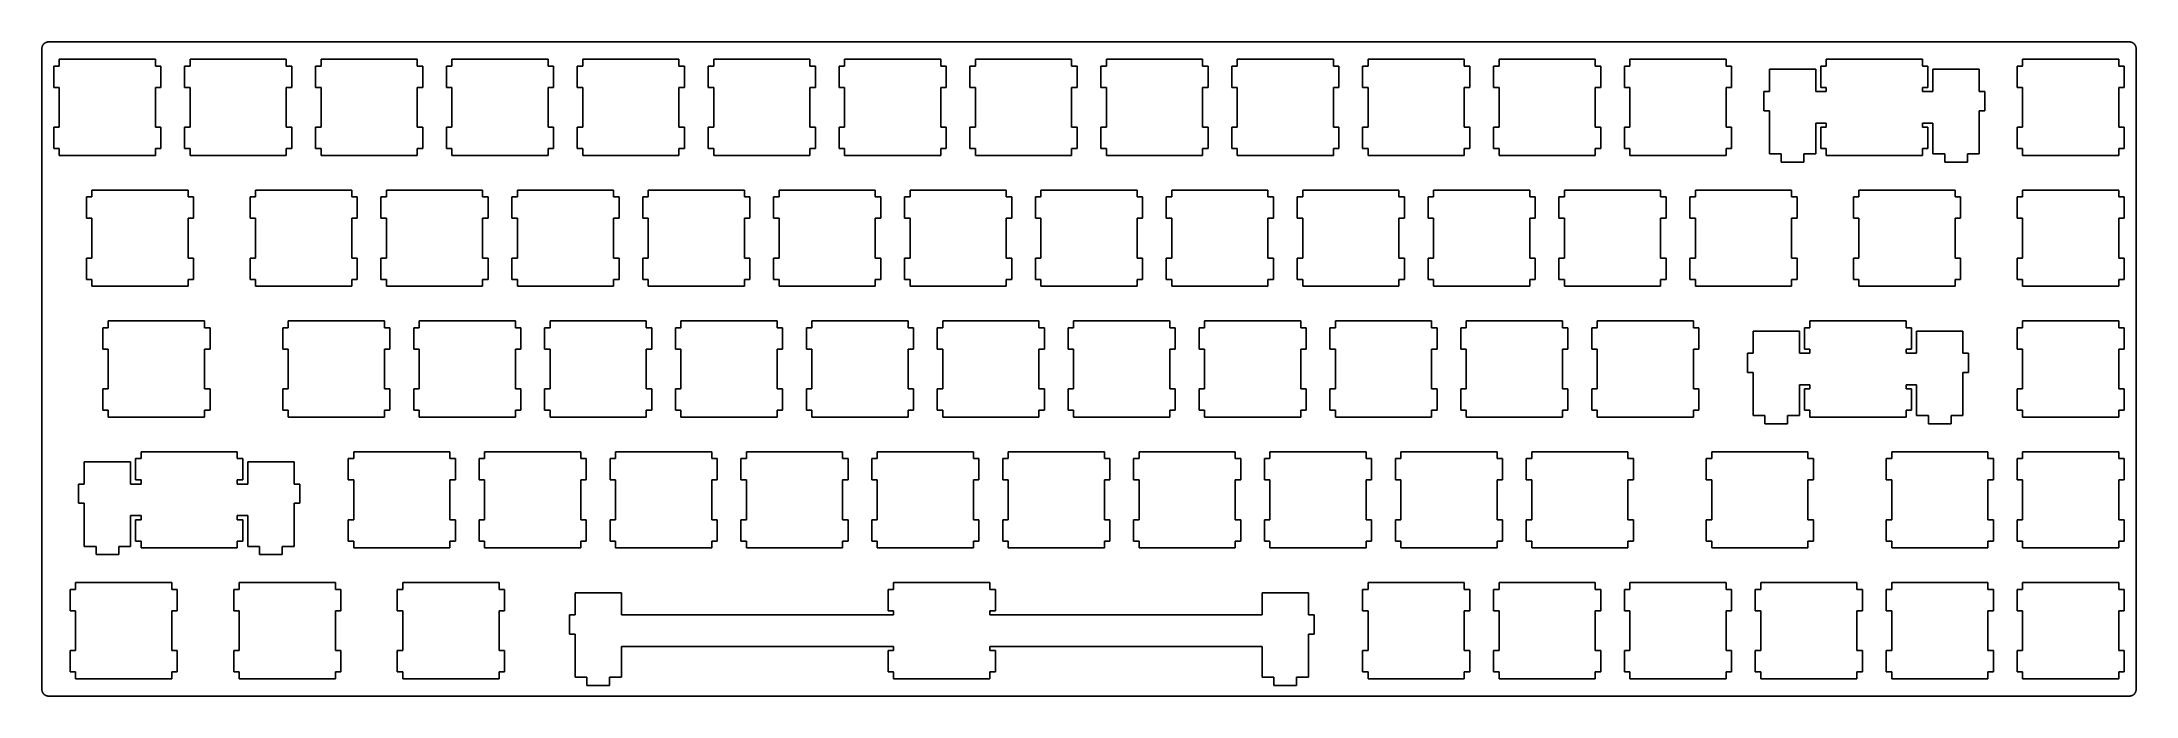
# Model space of a CAD drawing. Extents: x 0 to 305, y 0 to 96.
import ezdxf

# ---------------------------------------------------------------- set-up
doc = ezdxf.new("R2010")
doc.units = 0
doc.layers.get('0').update_dxf_attribs({"linetype": 'CONTINUOUS'})

msp = doc.modelspace()

# ---------------------------------------------------------------- linework, layer by layer
at = {"color": 0}
for p, q in [((0.095085, 94.5074), (0.097841, 94.5857)), ((0.095085, 1.25677), (0.095085, 94.5074)), ((0.097841, 94.5857), (0.107487, 94.6644)), ((0.107487, 94.6644), (0.122645, 94.7416)), ((0.122645, 94.7416), (0.143316, 94.8171)), ((0.143316, 94.8171), (0.170877, 94.8902)), ((0.170877, 94.8902), (0.20395, 94.9607)), ((0.20395, 94.9607), (0.242535, 95.0309)), ((0.242535, 95.0309), (0.285254, 95.0958)), ((0.285254, 95.0958), (0.334863, 95.1576)), ((0.334863, 95.1576), (0.38723, 95.2154)), ((0.38723, 95.2154), (0.445107, 95.268)), ((0.445107, 95.268), (0.507118, 95.3174)), ((0.507118, 95.3174), (0.571885, 95.3604)), ((0.571885, 95.3604), (0.642165, 95.3989)), ((0.642165, 95.3989), (0.712445, 95.432)), ((0.712445, 95.432), (0.785481, 95.4595)), ((0.785481, 95.4595), (0.861275, 95.48)), ((0.861275, 95.48), (0.938445, 95.4952)), ((0.938445, 95.4952), (1.01699, 95.5051)), ((1.01699, 95.5051), (1.09554, 95.5075)), ((1.09554, 95.5075), (303.896, 95.5075)), ((303.896, 95.5075), (303.974, 95.5051)), ((303.974, 95.5051), (304.053, 95.4952)), ((304.053, 95.4952), (304.129, 95.48)), ((304.129, 95.48), (304.206, 95.4595)), ((304.206, 95.4595), (304.279, 95.432)), ((304.279, 95.432), (304.35, 95.3989)), ((304.35, 95.3989), (304.418, 95.3604)), ((304.418, 95.3604), (304.483, 95.3174)), ((304.483, 95.3174), (304.545, 95.268)), ((304.545, 95.268), (304.603, 95.2154)), ((304.603, 95.2154), (304.657, 95.1576)), ((304.657, 95.1576), (304.705, 95.0958)), ((304.705, 95.0958), (304.749, 95.0309)), ((304.749, 95.0309), (304.788, 94.9607)), ((304.788, 94.9607), (304.819, 94.8902)), ((304.819, 94.8902), (304.847, 94.8171)), ((304.847, 94.8171), (304.869, 94.7416)), ((304.869, 94.7416), (304.884, 94.6644)), ((304.884, 94.6644), (304.892, 94.5857)), ((304.892, 94.5857), (304.896, 94.5074)), ((304.896, 94.5074), (304.896, 1.25677)), ((2.62103, 91.9826), (1.82039, 91.9826)), ((1.82039, 91.9826), (1.82039, 88.882)), ((2.62103, 92.9816), (2.62103, 91.9826)), ((16.6205, 92.9816), (2.62103, 92.9816)), ((16.6205, 91.9826), (16.6205, 92.9816)), ((17.4212, 91.9826), (16.6205, 91.9826)), ((17.4212, 88.882), (17.4212, 91.9826)), ((21.671, 91.9826), (20.8704, 91.9826)), ((20.8704, 91.9826), (20.8704, 88.882)), ((21.671, 92.9816), (21.671, 91.9826)), ((35.6704, 92.9816), (21.671, 92.9816)), ((35.6704, 91.9826), (35.6704, 92.9816)), ((36.4712, 91.9826), (35.6704, 91.9826)), ((36.4712, 88.882), (36.4712, 91.9826)), ((40.7211, 91.9826), (39.9203, 91.9826)), ((39.9203, 91.9826), (39.9203, 88.882)), ((40.7211, 92.9816), (40.7211, 91.9826)), ((54.7204, 92.9816), (40.7211, 92.9816)), ((54.7204, 91.9826), (54.7204, 92.9816)), ((55.5212, 91.9826), (54.7204, 91.9826)), ((55.5212, 88.882), (55.5212, 91.9826)), ((59.7711, 91.9826), (58.9703, 91.9826)), ((58.9703, 91.9826), (58.9703, 88.882)), ((59.7711, 92.9816), (59.7711, 91.9826)), ((73.7704, 92.9816), (59.7711, 92.9816)), ((73.7704, 91.9826), (73.7704, 92.9816)), ((74.5712, 91.9826), (73.7704, 91.9826)), ((74.5712, 88.882), (74.5712, 91.9826)), ((78.8211, 91.9826), (78.0203, 91.9826)), ((78.0203, 91.9826), (78.0203, 88.882)), ((78.8211, 92.9816), (78.8211, 91.9826)), ((92.8204, 92.9816), (78.8211, 92.9816)), ((92.8204, 91.9826), (92.8204, 92.9816)), ((93.6198, 91.9826), (92.8204, 91.9826)), ((93.6198, 88.882), (93.6198, 91.9826)), ((97.8697, 91.9826), (97.0703, 91.9826)), ((97.0703, 91.9826), (97.0703, 88.882)), ((97.8697, 92.9816), (97.8697, 91.9826)), ((111.869, 92.9816), (97.8697, 92.9816)), ((111.869, 91.9826), (111.869, 92.9816)), ((112.67, 91.9826), (111.869, 91.9826)), ((112.67, 88.882), (112.67, 91.9826)), ((116.92, 91.9826), (116.119, 91.9826)), ((116.119, 91.9826), (116.119, 88.882)), ((116.92, 92.9816), (116.92, 91.9826)), ((130.92, 92.9816), (116.92, 92.9816)), ((130.92, 91.9826), (130.92, 92.9816)), ((131.721, 91.9826), (130.92, 91.9826)), ((131.721, 88.882), (131.721, 91.9826)), ((135.971, 91.9826), (135.17, 91.9826)), ((135.17, 91.9826), (135.17, 88.882)), ((135.971, 92.9816), (135.971, 91.9826)), ((149.97, 92.9816), (135.971, 92.9816)), ((149.97, 91.9826), (149.97, 92.9816)), ((150.771, 91.9826), (149.97, 91.9826)), ((150.771, 88.882), (150.771, 91.9826)), ((155.021, 91.9826), (154.22, 91.9826)), ((154.22, 91.9826), (154.22, 88.882)), ((155.021, 92.9816), (155.021, 91.9826)), ((169.02, 92.9816), (155.021, 92.9816)), ((169.02, 91.9826), (169.02, 92.9816)), ((169.821, 91.9826), (169.02, 91.9826)), ((169.821, 88.882), (169.821, 91.9826)), ((174.071, 91.9826), (173.27, 91.9826)), ((173.27, 91.9826), (173.27, 88.882)), ((174.071, 92.9816), (174.071, 91.9826)), ((188.07, 92.9816), (174.071, 92.9816)), ((188.07, 91.9826), (188.07, 92.9816)), ((188.871, 91.9826), (188.07, 91.9826)), ((188.871, 88.882), (188.871, 91.9826)), ((193.121, 91.9826), (192.32, 91.9826)), ((192.32, 91.9826), (192.32, 88.882)), ((193.121, 92.9816), (193.121, 91.9826)), ((207.12, 92.9816), (193.121, 92.9816)), ((207.12, 91.9826), (207.12, 92.9816)), ((207.921, 91.9826), (207.12, 91.9826)), ((207.921, 88.882), (207.921, 91.9826)), ((212.171, 91.9826), (211.37, 91.9826)), ((211.37, 91.9826), (211.37, 88.882)), ((212.171, 92.9816), (212.171, 91.9826)), ((226.17, 92.9816), (212.171, 92.9816)), ((226.17, 91.9826), (226.17, 92.9816)), ((226.971, 91.9826), (226.17, 91.9826)), ((226.971, 88.882), (226.971, 91.9826)), ((231.221, 91.9826), (230.42, 91.9826)), ((230.42, 91.9826), (230.42, 88.882)), ((231.221, 92.9816), (231.221, 91.9826)), ((245.22, 92.9816), (231.221, 92.9816)), ((245.22, 91.9826), (245.22, 92.9816)), ((246.021, 91.9826), (245.22, 91.9826)), ((246.021, 88.882), (246.021, 91.9826)), ((258.27, 91.5127), (251.521, 91.5127)), ((251.521, 91.5127), (251.521, 88.2826)), ((258.27, 88.2826), (258.27, 91.5127)), ((259.796, 91.9826), (258.995, 91.9826)), ((258.995, 91.9826), (258.995, 88.882)), ((259.796, 92.9816), (259.796, 91.9826)), ((273.795, 92.9816), (259.796, 92.9816)), ((273.795, 91.9826), (273.795, 92.9816)), ((274.596, 91.9826), (273.795, 91.9826)), ((274.596, 88.882), (274.596, 91.9826)), ((282.071, 91.5127), (275.321, 91.5127)), ((275.321, 91.5127), (275.321, 88.2826)), ((282.071, 88.2826), (282.071, 91.5127)), ((288.371, 91.9826), (287.57, 91.9826)), ((287.57, 91.9826), (287.57, 88.882)), ((288.371, 92.9816), (288.371, 91.9826)), ((302.37, 92.9816), (288.371, 92.9816)), ((302.37, 91.9826), (302.37, 92.9816)), ((303.171, 91.9826), (302.37, 91.9826)), ((303.171, 88.882), (303.171, 91.9826)), ((1.82039, 88.882), (2.62103, 88.882)), ((2.62103, 88.882), (2.62103, 83.082)), ((16.6205, 83.082), (16.6205, 88.882)), ((16.6205, 88.882), (17.4212, 88.882)), ((20.8704, 88.882), (21.671, 88.882)), ((21.671, 88.882), (21.671, 83.082)), ((35.6704, 83.082), (35.6704, 88.882)), ((35.6704, 88.882), (36.4712, 88.882)), ((39.9203, 88.882), (40.7211, 88.882)), ((40.7211, 88.882), (40.7211, 83.082)), ((54.7204, 83.082), (54.7204, 88.882)), ((54.7204, 88.882), (55.5212, 88.882)), ((58.9703, 88.882), (59.7711, 88.882)), ((59.7711, 88.882), (59.7711, 83.082)), ((73.7704, 83.082), (73.7704, 88.882)), ((73.7704, 88.882), (74.5712, 88.882)), ((78.0203, 88.882), (78.8211, 88.882)), ((78.8211, 88.882), (78.8211, 83.082)), ((92.8204, 83.082), (92.8204, 88.882)), ((92.8204, 88.882), (93.6198, 88.882)), ((97.0703, 88.882), (97.8697, 88.882)), ((97.8697, 88.882), (97.8697, 83.082)), ((111.869, 83.082), (111.869, 88.882)), ((111.869, 88.882), (112.67, 88.882)), ((116.119, 88.882), (116.92, 88.882)), ((116.92, 88.882), (116.92, 83.082)), ((130.92, 83.082), (130.92, 88.882)), ((130.92, 88.882), (131.721, 88.882)), ((135.17, 88.882), (135.971, 88.882)), ((135.971, 88.882), (135.971, 83.082)), ((149.97, 83.082), (149.97, 88.882)), ((149.97, 88.882), (150.771, 88.882)), ((154.22, 88.882), (155.021, 88.882)), ((155.021, 88.882), (155.021, 83.082)), ((169.02, 83.082), (169.02, 88.882)), ((169.02, 88.882), (169.821, 88.882)), ((173.27, 88.882), (174.071, 88.882)), ((174.071, 88.882), (174.071, 83.082)), ((188.07, 83.082), (188.07, 88.882)), ((188.07, 88.882), (188.871, 88.882)), ((192.32, 88.882), (193.121, 88.882)), ((193.121, 88.882), (193.121, 83.082)), ((207.12, 83.082), (207.12, 88.882)), ((207.12, 88.882), (207.921, 88.882)), ((211.37, 88.882), (212.171, 88.882)), ((212.171, 88.882), (212.171, 83.082)), ((226.17, 83.082), (226.17, 88.882)), ((226.17, 88.882), (226.971, 88.882)), ((230.42, 88.882), (231.221, 88.882)), ((231.221, 88.882), (231.221, 83.082)), ((245.22, 83.082), (245.22, 88.882)), ((245.22, 88.882), (246.021, 88.882)), ((258.995, 88.882), (259.796, 88.882)), ((259.796, 88.882), (259.796, 88.2826)), ((273.795, 88.2826), (273.795, 88.882)), ((273.795, 88.882), (274.596, 88.882)), ((287.57, 88.882), (288.371, 88.882)), ((288.371, 88.882), (288.371, 83.082)), ((302.37, 83.082), (302.37, 88.882)), ((302.37, 88.882), (303.171, 88.882)), ((251.521, 88.2826), (250.696, 88.2826)), ((250.696, 88.2826), (250.696, 85.4826)), ((250.696, 85.4826), (251.521, 85.4826)), ((251.521, 85.4826), (251.521, 79.2124)), ((259.796, 88.2826), (258.27, 88.2826)), ((275.321, 88.2826), (273.795, 88.2826)), ((282.896, 88.2826), (282.071, 88.2826)), ((282.071, 79.2124), (282.071, 85.4826)), ((282.071, 85.4826), (282.896, 85.4826)), ((282.896, 85.4826), (282.896, 88.2826)), ((2.62103, 83.082), (1.82039, 83.082)), ((1.82039, 83.082), (1.82039, 79.9828)), ((17.4212, 83.082), (16.6205, 83.082)), ((17.4212, 79.9828), (17.4212, 83.082)), ((21.671, 83.082), (20.8704, 83.082)), ((20.8704, 83.082), (20.8704, 79.9828)), ((36.4712, 83.082), (35.6704, 83.082)), ((36.4712, 79.9828), (36.4712, 83.082)), ((40.7211, 83.082), (39.9203, 83.082)), ((39.9203, 83.082), (39.9203, 79.9828)), ((55.5212, 83.082), (54.7204, 83.082)), ((55.5212, 79.9828), (55.5212, 83.082)), ((59.7711, 83.082), (58.9703, 83.082)), ((58.9703, 83.082), (58.9703, 79.9828)), ((74.5712, 83.082), (73.7704, 83.082)), ((74.5712, 79.9828), (74.5712, 83.082)), ((78.8211, 83.082), (78.0203, 83.082)), ((78.0203, 83.082), (78.0203, 79.9828)), ((93.6198, 83.082), (92.8204, 83.082)), ((93.6198, 79.9828), (93.6198, 83.082)), ((97.8697, 83.082), (97.0703, 83.082)), ((97.0703, 83.082), (97.0703, 79.9828)), ((112.67, 83.082), (111.869, 83.082)), ((112.67, 79.9828), (112.67, 83.082)), ((116.92, 83.082), (116.119, 83.082)), ((116.119, 83.082), (116.119, 79.9828)), ((131.721, 83.082), (130.92, 83.082)), ((131.721, 79.9828), (131.721, 83.082)), ((135.971, 83.082), (135.17, 83.082)), ((135.17, 83.082), (135.17, 79.9828)), ((150.771, 83.082), (149.97, 83.082)), ((150.771, 79.9828), (150.771, 83.082)), ((155.021, 83.082), (154.22, 83.082)), ((154.22, 83.082), (154.22, 79.9828)), ((169.821, 83.082), (169.02, 83.082)), ((169.821, 79.9828), (169.821, 83.082)), ((174.071, 83.082), (173.27, 83.082)), ((173.27, 83.082), (173.27, 79.9828)), ((188.871, 83.082), (188.07, 83.082)), ((188.871, 79.9828), (188.871, 83.082)), ((193.121, 83.082), (192.32, 83.082)), ((192.32, 83.082), (192.32, 79.9828)), ((207.921, 83.082), (207.12, 83.082)), ((207.921, 79.9828), (207.921, 83.082)), ((212.171, 83.082), (211.37, 83.082)), ((211.37, 83.082), (211.37, 79.9828)), ((226.971, 83.082), (226.17, 83.082)), ((226.971, 79.9828), (226.971, 83.082)), ((231.221, 83.082), (230.42, 83.082)), ((230.42, 83.082), (230.42, 79.9828)), ((246.021, 83.082), (245.22, 83.082)), ((246.021, 79.9828), (246.021, 83.082)), ((258.27, 79.2124), (258.27, 83.6828)), ((258.27, 83.6828), (259.796, 83.6828)), ((259.796, 83.082), (258.995, 83.082)), ((258.995, 83.082), (258.995, 79.9828)), ((259.796, 83.6828), (259.796, 83.082)), ((273.795, 83.082), (273.795, 83.6828)), ((273.795, 83.6828), (275.321, 83.6828)), ((274.596, 83.082), (273.795, 83.082)), ((274.596, 79.9828), (274.596, 83.082)), ((275.321, 83.6828), (275.321, 79.2124)), ((288.371, 83.082), (287.57, 83.082)), ((287.57, 83.082), (287.57, 79.9828)), ((303.171, 83.082), (302.37, 83.082)), ((303.171, 79.9828), (303.171, 83.082)), ((1.82039, 79.9828), (2.62103, 79.9828)), ((2.62103, 79.9828), (2.62103, 78.9824)), ((16.6205, 78.9824), (16.6205, 79.9828)), ((16.6205, 79.9828), (17.4212, 79.9828)), ((20.8704, 79.9828), (21.671, 79.9828)), ((21.671, 79.9828), (21.671, 78.9824)), ((35.6704, 78.9824), (35.6704, 79.9828)), ((35.6704, 79.9828), (36.4712, 79.9828)), ((39.9203, 79.9828), (40.7211, 79.9828)), ((40.7211, 79.9828), (40.7211, 78.9824)), ((54.7204, 78.9824), (54.7204, 79.9828)), ((54.7204, 79.9828), (55.5212, 79.9828)), ((58.9703, 79.9828), (59.7711, 79.9828)), ((59.7711, 79.9828), (59.7711, 78.9824)), ((73.7704, 78.9824), (73.7704, 79.9828)), ((73.7704, 79.9828), (74.5712, 79.9828)), ((78.0203, 79.9828), (78.8211, 79.9828)), ((78.8211, 79.9828), (78.8211, 78.9824)), ((92.8204, 78.9824), (92.8204, 79.9828)), ((92.8204, 79.9828), (93.6198, 79.9828)), ((97.0703, 79.9828), (97.8697, 79.9828)), ((97.8697, 79.9828), (97.8697, 78.9824)), ((111.869, 78.9824), (111.869, 79.9828)), ((111.869, 79.9828), (112.67, 79.9828)), ((116.119, 79.9828), (116.92, 79.9828)), ((116.92, 79.9828), (116.92, 78.9824)), ((130.92, 78.9824), (130.92, 79.9828)), ((130.92, 79.9828), (131.721, 79.9828)), ((135.17, 79.9828), (135.971, 79.9828)), ((135.971, 79.9828), (135.971, 78.9824)), ((149.97, 78.9824), (149.97, 79.9828)), ((149.97, 79.9828), (150.771, 79.9828)), ((154.22, 79.9828), (155.021, 79.9828)), ((155.021, 79.9828), (155.021, 78.9824)), ((169.02, 78.9824), (169.02, 79.9828)), ((169.02, 79.9828), (169.821, 79.9828)), ((173.27, 79.9828), (174.071, 79.9828)), ((174.071, 79.9828), (174.071, 78.9824)), ((188.07, 78.9824), (188.07, 79.9828)), ((188.07, 79.9828), (188.871, 79.9828)), ((192.32, 79.9828), (193.121, 79.9828)), ((193.121, 79.9828), (193.121, 78.9824)), ((207.12, 78.9824), (207.12, 79.9828)), ((207.12, 79.9828), (207.921, 79.9828)), ((211.37, 79.9828), (212.171, 79.9828)), ((212.171, 79.9828), (212.171, 78.9824)), ((226.17, 78.9824), (226.17, 79.9828)), ((226.17, 79.9828), (226.971, 79.9828)), ((230.42, 79.9828), (231.221, 79.9828)), ((231.221, 79.9828), (231.221, 78.9824)), ((245.22, 78.9824), (245.22, 79.9828)), ((245.22, 79.9828), (246.021, 79.9828)), ((258.995, 79.9828), (259.796, 79.9828)), ((259.796, 79.9828), (259.796, 78.9824)), ((273.795, 78.9824), (273.795, 79.9828)), ((273.795, 79.9828), (274.596, 79.9828)), ((287.57, 79.9828), (288.371, 79.9828)), ((288.371, 79.9828), (288.371, 78.9824)), ((302.37, 78.9824), (302.37, 79.9828)), ((302.37, 79.9828), (303.171, 79.9828)), ((2.62103, 78.9824), (16.6205, 78.9824)), ((21.671, 78.9824), (35.6704, 78.9824)), ((40.7211, 78.9824), (54.7204, 78.9824)), ((59.7711, 78.9824), (73.7704, 78.9824)), ((78.8211, 78.9824), (92.8204, 78.9824)), ((97.8697, 78.9824), (111.869, 78.9824)), ((116.92, 78.9824), (130.92, 78.9824)), ((135.971, 78.9824), (149.97, 78.9824)), ((155.021, 78.9824), (169.02, 78.9824)), ((174.071, 78.9824), (188.07, 78.9824)), ((193.121, 78.9824), (207.12, 78.9824)), ((212.171, 78.9824), (226.17, 78.9824)), ((231.221, 78.9824), (245.22, 78.9824)), ((251.521, 79.2124), (253.245, 79.2124)), ((253.245, 79.2124), (253.245, 78.0122)), ((253.245, 78.0122), (256.545, 78.0122)), ((256.545, 78.0122), (256.545, 79.2124)), ((256.545, 79.2124), (258.27, 79.2124)), ((259.796, 78.9824), (273.795, 78.9824)), ((275.321, 79.2124), (277.045, 79.2124)), ((277.045, 79.2124), (277.045, 78.0122)), ((277.045, 78.0122), (280.345, 78.0122)), ((280.345, 78.0122), (280.345, 79.2124)), ((280.345, 79.2124), (282.071, 79.2124)), ((288.371, 78.9824), (302.37, 78.9824)), ((7.38216, 73.9316), (7.38216, 72.9326)), ((21.383, 73.9316), (7.38216, 73.9316)), ((21.383, 72.9326), (21.383, 73.9316)), ((31.196, 73.9316), (31.196, 72.9326)), ((45.1954, 73.9316), (31.196, 73.9316)), ((45.1954, 72.9326), (45.1954, 73.9316)), ((50.2461, 73.9316), (50.2461, 72.9326)), ((64.2454, 73.9316), (50.2461, 73.9316)), ((64.2454, 72.9326), (64.2454, 73.9316)), ((69.2961, 73.9316), (69.2961, 72.9326)), ((83.2954, 73.9316), (69.2961, 73.9316)), ((83.2954, 72.9326), (83.2954, 73.9316)), ((88.3461, 73.9316), (88.3461, 72.9326)), ((102.345, 73.9316), (88.3461, 73.9316)), ((102.345, 72.9326), (102.345, 73.9316)), ((107.396, 73.9316), (107.396, 72.9326)), ((121.395, 73.9316), (107.396, 73.9316)), ((121.395, 72.9326), (121.395, 73.9316)), ((126.446, 73.9316), (126.446, 72.9326)), ((140.445, 73.9316), (126.446, 73.9316)), ((140.445, 72.9326), (140.445, 73.9316)), ((145.496, 73.9316), (145.496, 72.9326)), ((159.495, 73.9316), (145.496, 73.9316)), ((159.495, 72.9326), (159.495, 73.9316)), ((164.546, 73.9316), (164.546, 72.9326)), ((178.545, 73.9316), (164.546, 73.9316)), ((178.545, 72.9326), (178.545, 73.9316)), ((183.596, 73.9316), (183.596, 72.9326)), ((197.595, 73.9316), (183.596, 73.9316)), ((197.595, 72.9326), (197.595, 73.9316)), ((202.646, 73.9316), (202.646, 72.9326)), ((216.645, 73.9316), (202.646, 73.9316)), ((216.645, 72.9326), (216.645, 73.9316)), ((221.696, 73.9316), (221.696, 72.9326)), ((235.695, 73.9316), (221.696, 73.9316)), ((235.695, 72.9326), (235.695, 73.9316)), ((240.746, 73.9316), (240.746, 72.9326)), ((254.744, 73.9316), (240.746, 73.9316)), ((254.744, 72.9326), (254.744, 73.9316)), ((264.557, 73.9316), (264.557, 72.9326)), ((278.558, 73.9316), (264.557, 73.9316)), ((278.558, 72.9326), (278.558, 73.9316)), ((288.371, 73.9316), (288.371, 72.9326)), ((302.37, 73.9316), (288.371, 73.9316)), ((302.37, 72.9326), (302.37, 73.9316)), ((7.38216, 72.9326), (6.5829, 72.9326)), ((6.5829, 72.9326), (6.5829, 69.832)), ((22.1823, 72.9326), (21.383, 72.9326)), ((22.1823, 69.832), (22.1823, 72.9326)), ((31.196, 72.9326), (30.3954, 72.9326)), ((30.3954, 72.9326), (30.3954, 69.832)), ((45.9962, 72.9326), (45.1954, 72.9326)), ((45.9962, 69.832), (45.9962, 72.9326)), ((50.2461, 72.9326), (49.4453, 72.9326)), ((49.4453, 72.9326), (49.4453, 69.832)), ((65.0462, 72.9326), (64.2454, 72.9326)), ((65.0462, 69.832), (65.0462, 72.9326)), ((69.2961, 72.9326), (68.4953, 72.9326)), ((68.4953, 72.9326), (68.4953, 69.832)), ((84.0962, 72.9326), (83.2954, 72.9326)), ((84.0962, 69.832), (84.0962, 72.9326)), ((88.3461, 72.9326), (87.5453, 72.9326)), ((87.5453, 72.9326), (87.5453, 69.832)), ((103.146, 72.9326), (102.345, 72.9326)), ((103.146, 69.832), (103.146, 72.9326)), ((107.396, 72.9326), (106.595, 72.9326)), ((106.595, 72.9326), (106.595, 69.832)), ((122.196, 72.9326), (121.395, 72.9326)), ((122.196, 69.832), (122.196, 72.9326)), ((126.446, 72.9326), (125.644, 72.9326)), ((125.644, 72.9326), (125.644, 69.832)), ((141.246, 72.9326), (140.445, 72.9326)), ((141.246, 69.832), (141.246, 72.9326)), ((145.496, 72.9326), (144.695, 72.9326)), ((144.695, 72.9326), (144.695, 69.832)), ((160.296, 72.9326), (159.495, 72.9326)), ((160.296, 69.832), (160.296, 72.9326)), ((164.546, 72.9326), (163.745, 72.9326)), ((163.745, 72.9326), (163.745, 69.832)), ((179.346, 72.9326), (178.545, 72.9326)), ((179.346, 69.832), (179.346, 72.9326)), ((183.596, 72.9326), (182.795, 72.9326)), ((182.795, 72.9326), (182.795, 69.832)), ((198.396, 72.9326), (197.595, 72.9326)), ((198.396, 69.832), (198.396, 72.9326)), ((202.646, 72.9326), (201.845, 72.9326)), ((201.845, 72.9326), (201.845, 69.832)), ((217.446, 72.9326), (216.645, 72.9326)), ((217.446, 69.832), (217.446, 72.9326)), ((221.696, 72.9326), (220.895, 72.9326)), ((220.895, 72.9326), (220.895, 69.832)), ((236.496, 72.9326), (235.695, 72.9326)), ((236.496, 69.832), (236.496, 72.9326)), ((240.746, 72.9326), (239.945, 72.9326)), ((239.945, 72.9326), (239.945, 69.832)), ((255.546, 72.9326), (254.744, 72.9326)), ((255.546, 69.832), (255.546, 72.9326)), ((264.557, 72.9326), (263.758, 72.9326)), ((263.758, 72.9326), (263.758, 69.832)), ((279.357, 72.9326), (278.558, 72.9326)), ((279.357, 69.832), (279.357, 72.9326)), ((288.371, 72.9326), (287.57, 72.9326)), ((287.57, 72.9326), (287.57, 69.832)), ((303.171, 72.9326), (302.37, 72.9326)), ((303.171, 69.832), (303.171, 72.9326)), ((6.5829, 69.832), (7.38216, 69.832)), ((7.38216, 69.832), (7.38216, 64.032)), ((21.383, 64.032), (21.383, 69.832)), ((21.383, 69.832), (22.1823, 69.832)), ((30.3954, 69.832), (31.196, 69.832)), ((31.196, 69.832), (31.196, 64.032)), ((45.1954, 64.032), (45.1954, 69.832)), ((45.1954, 69.832), (45.9962, 69.832)), ((49.4453, 69.832), (50.2461, 69.832)), ((50.2461, 69.832), (50.2461, 64.032)), ((64.2454, 64.032), (64.2454, 69.832)), ((64.2454, 69.832), (65.0462, 69.832)), ((68.4953, 69.832), (69.2961, 69.832)), ((69.2961, 69.832), (69.2961, 64.032)), ((83.2954, 64.032), (83.2954, 69.832)), ((83.2954, 69.832), (84.0962, 69.832)), ((87.5453, 69.832), (88.3461, 69.832)), ((88.3461, 69.832), (88.3461, 64.032)), ((102.345, 64.032), (102.345, 69.832)), ((102.345, 69.832), (103.146, 69.832)), ((106.595, 69.832), (107.396, 69.832)), ((107.396, 69.832), (107.396, 64.032)), ((121.395, 64.032), (121.395, 69.832)), ((121.395, 69.832), (122.196, 69.832)), ((125.644, 69.832), (126.446, 69.832)), ((126.446, 69.832), (126.446, 64.032)), ((140.445, 64.032), (140.445, 69.832)), ((140.445, 69.832), (141.246, 69.832)), ((144.695, 69.832), (145.496, 69.832)), ((145.496, 69.832), (145.496, 64.032)), ((159.495, 64.032), (159.495, 69.832)), ((159.495, 69.832), (160.296, 69.832)), ((163.745, 69.832), (164.546, 69.832)), ((164.546, 69.832), (164.546, 64.032)), ((178.545, 64.032), (178.545, 69.832)), ((178.545, 69.832), (179.346, 69.832)), ((182.795, 69.832), (183.596, 69.832)), ((183.596, 69.832), (183.596, 64.032)), ((197.595, 64.032), (197.595, 69.832)), ((197.595, 69.832), (198.396, 69.832)), ((201.845, 69.832), (202.646, 69.832)), ((202.646, 69.832), (202.646, 64.032)), ((216.645, 64.032), (216.645, 69.832)), ((216.645, 69.832), (217.446, 69.832)), ((220.895, 69.832), (221.696, 69.832)), ((221.696, 69.832), (221.696, 64.032)), ((235.695, 64.032), (235.695, 69.832)), ((235.695, 69.832), (236.496, 69.832)), ((239.945, 69.832), (240.746, 69.832)), ((240.746, 69.832), (240.746, 64.032)), ((254.744, 64.032), (254.744, 69.832)), ((254.744, 69.832), (255.546, 69.832)), ((263.758, 69.832), (264.557, 69.832)), ((264.557, 69.832), (264.557, 64.032)), ((278.558, 64.032), (278.558, 69.832)), ((278.558, 69.832), (279.357, 69.832)), ((287.57, 69.832), (288.371, 69.832)), ((288.371, 69.832), (288.371, 64.032)), ((302.37, 64.032), (302.37, 69.832)), ((302.37, 69.832), (303.171, 69.832)), ((7.38216, 64.032), (6.5829, 64.032)), ((6.5829, 64.032), (6.5829, 60.9328)), ((22.1823, 64.032), (21.383, 64.032)), ((22.1823, 60.9328), (22.1823, 64.032)), ((31.196, 64.032), (30.3954, 64.032)), ((30.3954, 64.032), (30.3954, 60.9328)), ((45.9962, 64.032), (45.1954, 64.032)), ((45.9962, 60.9328), (45.9962, 64.032)), ((50.2461, 64.032), (49.4453, 64.032)), ((49.4453, 64.032), (49.4453, 60.9328)), ((65.0462, 64.032), (64.2454, 64.032)), ((65.0462, 60.9328), (65.0462, 64.032)), ((69.2961, 64.032), (68.4953, 64.032)), ((68.4953, 64.032), (68.4953, 60.9328)), ((84.0962, 64.032), (83.2954, 64.032)), ((84.0962, 60.9328), (84.0962, 64.032)), ((88.3461, 64.032), (87.5453, 64.032)), ((87.5453, 64.032), (87.5453, 60.9328)), ((103.146, 64.032), (102.345, 64.032)), ((103.146, 60.9328), (103.146, 64.032)), ((107.396, 64.032), (106.595, 64.032)), ((106.595, 64.032), (106.595, 60.9328)), ((122.196, 64.032), (121.395, 64.032)), ((122.196, 60.9328), (122.196, 64.032)), ((126.446, 64.032), (125.644, 64.032)), ((125.644, 64.032), (125.644, 60.9328)), ((141.246, 64.032), (140.445, 64.032)), ((141.246, 60.9328), (141.246, 64.032)), ((145.496, 64.032), (144.695, 64.032)), ((144.695, 64.032), (144.695, 60.9328)), ((160.296, 64.032), (159.495, 64.032)), ((160.296, 60.9328), (160.296, 64.032)), ((164.546, 64.032), (163.745, 64.032)), ((163.745, 64.032), (163.745, 60.9328)), ((179.346, 64.032), (178.545, 64.032)), ((179.346, 60.9328), (179.346, 64.032)), ((183.596, 64.032), (182.795, 64.032)), ((182.795, 64.032), (182.795, 60.9328)), ((198.396, 64.032), (197.595, 64.032)), ((198.396, 60.9328), (198.396, 64.032)), ((202.646, 64.032), (201.845, 64.032)), ((201.845, 64.032), (201.845, 60.9328)), ((217.446, 64.032), (216.645, 64.032)), ((217.446, 60.9328), (217.446, 64.032)), ((221.696, 64.032), (220.895, 64.032)), ((220.895, 64.032), (220.895, 60.9328)), ((236.496, 64.032), (235.695, 64.032)), ((236.496, 60.9328), (236.496, 64.032)), ((240.746, 64.032), (239.945, 64.032)), ((239.945, 64.032), (239.945, 60.9328)), ((255.546, 64.032), (254.744, 64.032)), ((255.546, 60.9328), (255.546, 64.032)), ((264.557, 64.032), (263.758, 64.032)), ((263.758, 64.032), (263.758, 60.9328)), ((279.357, 64.032), (278.558, 64.032)), ((279.357, 60.9328), (279.357, 64.032)), ((288.371, 64.032), (287.57, 64.032)), ((287.57, 64.032), (287.57, 60.9328)), ((303.171, 64.032), (302.37, 64.032)), ((303.171, 60.9328), (303.171, 64.032)), ((6.5829, 60.9328), (7.38216, 60.9328)), ((7.38216, 60.9328), (7.38216, 59.9324)), ((7.38216, 59.9324), (21.383, 59.9324)), ((21.383, 59.9324), (21.383, 60.9328)), ((21.383, 60.9328), (22.1823, 60.9328)), ((30.3954, 60.9328), (31.196, 60.9328)), ((31.196, 60.9328), (31.196, 59.9324)), ((31.196, 59.9324), (45.1954, 59.9324)), ((45.1954, 59.9324), (45.1954, 60.9328)), ((45.1954, 60.9328), (45.9962, 60.9328)), ((49.4453, 60.9328), (50.2461, 60.9328)), ((50.2461, 60.9328), (50.2461, 59.9324)), ((50.2461, 59.9324), (64.2454, 59.9324)), ((64.2454, 59.9324), (64.2454, 60.9328)), ((64.2454, 60.9328), (65.0462, 60.9328)), ((68.4953, 60.9328), (69.2961, 60.9328)), ((69.2961, 60.9328), (69.2961, 59.9324)), ((69.2961, 59.9324), (83.2954, 59.9324)), ((83.2954, 59.9324), (83.2954, 60.9328)), ((83.2954, 60.9328), (84.0962, 60.9328)), ((87.5453, 60.9328), (88.3461, 60.9328)), ((88.3461, 60.9328), (88.3461, 59.9324)), ((88.3461, 59.9324), (102.345, 59.9324)), ((102.345, 59.9324), (102.345, 60.9328)), ((102.345, 60.9328), (103.146, 60.9328)), ((106.595, 60.9328), (107.396, 60.9328)), ((107.396, 60.9328), (107.396, 59.9324)), ((107.396, 59.9324), (121.395, 59.9324)), ((121.395, 59.9324), (121.395, 60.9328)), ((121.395, 60.9328), (122.196, 60.9328)), ((125.644, 60.9328), (126.446, 60.9328)), ((126.446, 60.9328), (126.446, 59.9324)), ((126.446, 59.9324), (140.445, 59.9324)), ((140.445, 59.9324), (140.445, 60.9328)), ((140.445, 60.9328), (141.246, 60.9328)), ((144.695, 60.9328), (145.496, 60.9328)), ((145.496, 60.9328), (145.496, 59.9324)), ((145.496, 59.9324), (159.495, 59.9324)), ((159.495, 59.9324), (159.495, 60.9328)), ((159.495, 60.9328), (160.296, 60.9328)), ((163.745, 60.9328), (164.546, 60.9328)), ((164.546, 60.9328), (164.546, 59.9324)), ((164.546, 59.9324), (178.545, 59.9324)), ((178.545, 59.9324), (178.545, 60.9328)), ((178.545, 60.9328), (179.346, 60.9328)), ((182.795, 60.9328), (183.596, 60.9328)), ((183.596, 60.9328), (183.596, 59.9324)), ((183.596, 59.9324), (197.595, 59.9324)), ((197.595, 59.9324), (197.595, 60.9328)), ((197.595, 60.9328), (198.396, 60.9328)), ((201.845, 60.9328), (202.646, 60.9328)), ((202.646, 60.9328), (202.646, 59.9324)), ((202.646, 59.9324), (216.645, 59.9324)), ((216.645, 59.9324), (216.645, 60.9328)), ((216.645, 60.9328), (217.446, 60.9328)), ((220.895, 60.9328), (221.696, 60.9328)), ((221.696, 60.9328), (221.696, 59.9324)), ((221.696, 59.9324), (235.695, 59.9324)), ((235.695, 59.9324), (235.695, 60.9328)), ((235.695, 60.9328), (236.496, 60.9328)), ((239.945, 60.9328), (240.746, 60.9328)), ((240.746, 60.9328), (240.746, 59.9324)), ((240.746, 59.9324), (254.744, 59.9324)), ((254.744, 59.9324), (254.744, 60.9328)), ((254.744, 60.9328), (255.546, 60.9328)), ((263.758, 60.9328), (264.557, 60.9328)), ((264.557, 60.9328), (264.557, 59.9324)), ((264.557, 59.9324), (278.558, 59.9324)), ((278.558, 59.9324), (278.558, 60.9328)), ((278.558, 60.9328), (279.357, 60.9328)), ((287.57, 60.9328), (288.371, 60.9328)), ((288.371, 60.9328), (288.371, 59.9324)), ((288.371, 59.9324), (302.37, 59.9324)), ((302.37, 59.9324), (302.37, 60.9328)), ((302.37, 60.9328), (303.171, 60.9328)), ((9.76341, 54.8816), (9.76341, 53.8826)), ((23.7629, 54.8816), (9.76341, 54.8816)), ((23.7629, 53.8826), (23.7629, 54.8816)), ((35.9572, 54.8816), (35.9572, 53.8826)), ((49.9579, 54.8816), (35.9572, 54.8816)), ((49.9579, 53.8826), (49.9579, 54.8816)), ((55.0072, 54.8816), (55.0072, 53.8826)), ((69.0079, 54.8816), (55.0072, 54.8816)), ((69.0079, 53.8826), (69.0079, 54.8816)), ((74.0572, 54.8816), (74.0572, 53.8826)), ((88.0579, 54.8816), (74.0572, 54.8816)), ((88.0579, 53.8826), (88.0579, 54.8816)), ((93.1072, 54.8816), (93.1072, 53.8826)), ((107.108, 54.8816), (93.1072, 54.8816)), ((107.108, 53.8826), (107.108, 54.8816)), ((112.157, 54.8816), (112.157, 53.8826)), ((126.158, 54.8816), (112.157, 54.8816)), ((126.158, 53.8826), (126.158, 54.8816)), ((131.207, 54.8816), (131.207, 53.8826)), ((145.208, 54.8816), (131.207, 54.8816)), ((145.208, 53.8826), (145.208, 54.8816)), ((150.257, 54.8816), (150.257, 53.8826)), ((164.258, 54.8816), (150.257, 54.8816)), ((164.258, 53.8826), (164.258, 54.8816)), ((169.307, 54.8816), (169.307, 53.8826)), ((183.308, 54.8816), (169.307, 54.8816)), ((183.308, 53.8826), (183.308, 54.8816)), ((188.357, 54.8816), (188.357, 53.8826)), ((202.358, 54.8816), (188.357, 54.8816)), ((202.358, 53.8826), (202.358, 54.8816)), ((207.407, 54.8816), (207.407, 53.8826)), ((221.408, 54.8816), (207.407, 54.8816)), ((221.408, 53.8826), (221.408, 54.8816)), ((226.457, 54.8816), (226.457, 53.8826)), ((240.458, 54.8816), (226.457, 54.8816)), ((240.458, 53.8826), (240.458, 54.8816)), ((257.413, 54.8816), (257.413, 53.8826)), ((271.413, 54.8816), (257.413, 54.8816)), ((271.413, 53.8826), (271.413, 54.8816)), ((288.371, 54.8816), (288.371, 53.8826)), ((302.37, 54.8816), (288.371, 54.8816)), ((302.37, 53.8826), (302.37, 54.8816)), ((9.76341, 53.8826), (8.96415, 53.8826)), ((8.96415, 53.8826), (8.96415, 50.782)), ((24.5635, 53.8826), (23.7629, 53.8826)), ((24.5635, 50.782), (24.5635, 53.8826)), ((35.9572, 53.8826), (35.1579, 53.8826)), ((35.1579, 53.8826), (35.1579, 50.782)), ((50.7573, 53.8826), (49.9579, 53.8826)), ((50.7573, 50.782), (50.7573, 53.8826)), ((55.0072, 53.8826), (54.2078, 53.8826)), ((54.2078, 53.8826), (54.2078, 50.782)), ((69.8073, 53.8826), (69.0079, 53.8826)), ((69.8073, 50.782), (69.8073, 53.8826)), ((74.0572, 53.8826), (73.2578, 53.8826)), ((73.2578, 53.8826), (73.2578, 50.782)), ((88.8573, 53.8826), (88.0579, 53.8826)), ((88.8573, 50.782), (88.8573, 53.8826)), ((93.1072, 53.8826), (92.3078, 53.8826)), ((92.3078, 53.8826), (92.3078, 50.782)), ((107.907, 53.8826), (107.108, 53.8826)), ((107.907, 50.782), (107.907, 53.8826)), ((112.157, 53.8826), (111.358, 53.8826)), ((111.358, 53.8826), (111.358, 50.782)), ((126.957, 53.8826), (126.158, 53.8826)), ((126.957, 50.782), (126.957, 53.8826)), ((131.207, 53.8826), (130.408, 53.8826)), ((130.408, 53.8826), (130.408, 50.782)), ((146.007, 53.8826), (145.208, 53.8826)), ((146.007, 50.782), (146.007, 53.8826)), ((150.257, 53.8826), (149.458, 53.8826)), ((149.458, 53.8826), (149.458, 50.782)), ((165.057, 53.8826), (164.258, 53.8826)), ((165.057, 50.782), (165.057, 53.8826)), ((169.307, 53.8826), (168.508, 53.8826)), ((168.508, 53.8826), (168.508, 50.782)), ((184.107, 53.8826), (183.308, 53.8826)), ((184.107, 50.782), (184.107, 53.8826)), ((188.357, 53.8826), (187.558, 53.8826)), ((187.558, 53.8826), (187.558, 50.782)), ((203.157, 53.8826), (202.358, 53.8826)), ((203.157, 50.782), (203.157, 53.8826)), ((207.407, 53.8826), (206.608, 53.8826)), ((206.608, 53.8826), (206.608, 50.782)), ((222.207, 53.8826), (221.408, 53.8826)), ((222.207, 50.782), (222.207, 53.8826)), ((226.457, 53.8826), (225.658, 53.8826)), ((225.658, 53.8826), (225.658, 50.782)), ((241.257, 53.8826), (240.458, 53.8826)), ((241.257, 50.782), (241.257, 53.8826)), ((255.888, 53.4127), (249.138, 53.4127)), ((249.138, 53.4127), (249.138, 50.1826)), ((255.888, 50.1826), (255.888, 53.4127)), ((257.413, 53.8826), (256.613, 53.8826)), ((256.613, 53.8826), (256.613, 50.782)), ((272.214, 53.8826), (271.413, 53.8826)), ((272.214, 50.782), (272.214, 53.8826)), ((279.688, 53.4127), (272.939, 53.4127)), ((272.939, 53.4127), (272.939, 50.1826)), ((279.688, 50.1826), (279.688, 53.4127)), ((288.371, 53.8826), (287.57, 53.8826)), ((287.57, 53.8826), (287.57, 50.782)), ((303.171, 53.8826), (302.37, 53.8826)), ((303.171, 50.782), (303.171, 53.8826)), ((8.96415, 50.782), (9.76341, 50.782)), ((9.76341, 50.782), (9.76341, 44.982)), ((23.7629, 44.982), (23.7629, 50.782)), ((23.7629, 50.782), (24.5635, 50.782)), ((35.1579, 50.782), (35.9572, 50.782)), ((35.9572, 50.782), (35.9572, 44.982)), ((49.9579, 44.982), (49.9579, 50.782)), ((49.9579, 50.782), (50.7573, 50.782)), ((54.2078, 50.782), (55.0072, 50.782)), ((55.0072, 50.782), (55.0072, 44.982)), ((69.0079, 44.982), (69.0079, 50.782)), ((69.0079, 50.782), (69.8073, 50.782)), ((73.2578, 50.782), (74.0572, 50.782)), ((74.0572, 50.782), (74.0572, 44.982)), ((88.0579, 44.982), (88.0579, 50.782)), ((88.0579, 50.782), (88.8573, 50.782)), ((92.3078, 50.782), (93.1072, 50.782)), ((93.1072, 50.782), (93.1072, 44.982)), ((107.108, 44.982), (107.108, 50.782)), ((107.108, 50.782), (107.907, 50.782)), ((111.358, 50.782), (112.157, 50.782)), ((112.157, 50.782), (112.157, 44.982)), ((126.158, 44.982), (126.158, 50.782)), ((126.158, 50.782), (126.957, 50.782)), ((130.408, 50.782), (131.207, 50.782)), ((131.207, 50.782), (131.207, 44.982)), ((145.208, 44.982), (145.208, 50.782)), ((145.208, 50.782), (146.007, 50.782)), ((149.458, 50.782), (150.257, 50.782)), ((150.257, 50.782), (150.257, 44.982)), ((164.258, 44.982), (164.258, 50.782)), ((164.258, 50.782), (165.057, 50.782)), ((168.508, 50.782), (169.307, 50.782)), ((169.307, 50.782), (169.307, 44.982)), ((183.308, 44.982), (183.308, 50.782)), ((183.308, 50.782), (184.107, 50.782)), ((187.558, 50.782), (188.357, 50.782)), ((188.357, 50.782), (188.357, 44.982)), ((202.358, 44.982), (202.358, 50.782)), ((202.358, 50.782), (203.157, 50.782)), ((206.608, 50.782), (207.407, 50.782)), ((207.407, 50.782), (207.407, 44.982)), ((221.408, 44.982), (221.408, 50.782)), ((221.408, 50.782), (222.207, 50.782)), ((225.658, 50.782), (226.457, 50.782)), ((226.457, 50.782), (226.457, 44.982)), ((240.458, 44.982), (240.458, 50.782)), ((240.458, 50.782), (241.257, 50.782)), ((249.138, 50.1826), (248.313, 50.1826)), ((248.313, 50.1826), (248.313, 47.3826)), ((257.413, 50.1826), (255.888, 50.1826)), ((256.613, 50.782), (257.413, 50.782)), ((257.413, 50.782), (257.413, 50.1826)), ((271.413, 50.1826), (271.413, 50.782)), ((271.413, 50.782), (272.214, 50.782)), ((272.939, 50.1826), (271.413, 50.1826)), ((280.513, 50.1826), (279.688, 50.1826)), ((280.513, 47.3826), (280.513, 50.1826)), ((287.57, 50.782), (288.371, 50.782)), ((288.371, 50.782), (288.371, 44.982)), ((302.37, 44.982), (302.37, 50.782)), ((302.37, 50.782), (303.171, 50.782)), ((248.313, 47.3826), (249.138, 47.3826)), ((249.138, 47.3826), (249.138, 41.1138)), ((279.688, 41.1138), (279.688, 47.3826)), ((279.688, 47.3826), (280.513, 47.3826)), ((9.76341, 44.982), (8.96415, 44.982)), ((8.96415, 44.982), (8.96415, 41.8828)), ((24.5635, 44.982), (23.7629, 44.982)), ((24.5635, 41.8828), (24.5635, 44.982)), ((35.9572, 44.982), (35.1579, 44.982)), ((35.1579, 44.982), (35.1579, 41.8828)), ((50.7573, 44.982), (49.9579, 44.982)), ((50.7573, 41.8828), (50.7573, 44.982)), ((55.0072, 44.982), (54.2078, 44.982)), ((54.2078, 44.982), (54.2078, 41.8828)), ((69.8073, 44.982), (69.0079, 44.982)), ((69.8073, 41.8828), (69.8073, 44.982)), ((74.0572, 44.982), (73.2578, 44.982)), ((73.2578, 44.982), (73.2578, 41.8828)), ((88.8573, 44.982), (88.0579, 44.982)), ((88.8573, 41.8828), (88.8573, 44.982)), ((93.1072, 44.982), (92.3078, 44.982)), ((92.3078, 44.982), (92.3078, 41.8828)), ((107.907, 44.982), (107.108, 44.982)), ((107.907, 41.8828), (107.907, 44.982)), ((112.157, 44.982), (111.358, 44.982)), ((111.358, 44.982), (111.358, 41.8828)), ((126.957, 44.982), (126.158, 44.982)), ((126.957, 41.8828), (126.957, 44.982)), ((131.207, 44.982), (130.408, 44.982)), ((130.408, 44.982), (130.408, 41.8828)), ((146.007, 44.982), (145.208, 44.982)), ((146.007, 41.8828), (146.007, 44.982)), ((150.257, 44.982), (149.458, 44.982)), ((149.458, 44.982), (149.458, 41.8828)), ((165.057, 44.982), (164.258, 44.982)), ((165.057, 41.8828), (165.057, 44.982)), ((169.307, 44.982), (168.508, 44.982)), ((168.508, 44.982), (168.508, 41.8828)), ((184.107, 44.982), (183.308, 44.982)), ((184.107, 41.8828), (184.107, 44.982)), ((188.357, 44.982), (187.558, 44.982)), ((187.558, 44.982), (187.558, 41.8828)), ((203.157, 44.982), (202.358, 44.982)), ((203.157, 41.8828), (203.157, 44.982)), ((207.407, 44.982), (206.608, 44.982)), ((206.608, 44.982), (206.608, 41.8828)), ((222.207, 44.982), (221.408, 44.982)), ((222.207, 41.8828), (222.207, 44.982)), ((226.457, 44.982), (225.658, 44.982)), ((225.658, 44.982), (225.658, 41.8828)), ((241.257, 44.982), (240.458, 44.982)), ((241.257, 41.8828), (241.257, 44.982)), ((255.888, 41.1138), (255.888, 45.5828)), ((255.888, 45.5828), (257.413, 45.5828)), ((257.413, 44.982), (256.613, 44.982)), ((256.613, 44.982), (256.613, 41.8828)), ((257.413, 45.5828), (257.413, 44.982)), ((271.413, 44.982), (271.413, 45.5828)), ((271.413, 45.5828), (272.939, 45.5828)), ((272.214, 44.982), (271.413, 44.982)), ((272.214, 41.8828), (272.214, 44.982)), ((272.939, 45.5828), (272.939, 41.1138)), ((288.371, 44.982), (287.57, 44.982)), ((287.57, 44.982), (287.57, 41.8828)), ((303.171, 44.982), (302.37, 44.982)), ((303.171, 41.8828), (303.171, 44.982)), ((8.96415, 41.8828), (9.76341, 41.8828)), ((9.76341, 41.8828), (9.76341, 40.8824)), ((9.76341, 40.8824), (23.7629, 40.8824)), ((23.7629, 40.8824), (23.7629, 41.8828)), ((23.7629, 41.8828), (24.5635, 41.8828)), ((35.1579, 41.8828), (35.9572, 41.8828)), ((35.9572, 41.8828), (35.9572, 40.8824)), ((35.9572, 40.8824), (49.9579, 40.8824)), ((49.9579, 40.8824), (49.9579, 41.8828)), ((49.9579, 41.8828), (50.7573, 41.8828)), ((54.2078, 41.8828), (55.0072, 41.8828)), ((55.0072, 41.8828), (55.0072, 40.8824)), ((55.0072, 40.8824), (69.0079, 40.8824)), ((69.0079, 40.8824), (69.0079, 41.8828)), ((69.0079, 41.8828), (69.8073, 41.8828)), ((73.2578, 41.8828), (74.0572, 41.8828)), ((74.0572, 41.8828), (74.0572, 40.8824)), ((74.0572, 40.8824), (88.0579, 40.8824)), ((88.0579, 40.8824), (88.0579, 41.8828)), ((88.0579, 41.8828), (88.8573, 41.8828)), ((92.3078, 41.8828), (93.1072, 41.8828)), ((93.1072, 41.8828), (93.1072, 40.8824)), ((93.1072, 40.8824), (107.108, 40.8824)), ((107.108, 40.8824), (107.108, 41.8828)), ((107.108, 41.8828), (107.907, 41.8828)), ((111.358, 41.8828), (112.157, 41.8828)), ((112.157, 41.8828), (112.157, 40.8824)), ((112.157, 40.8824), (126.158, 40.8824)), ((126.158, 40.8824), (126.158, 41.8828)), ((126.158, 41.8828), (126.957, 41.8828)), ((130.408, 41.8828), (131.207, 41.8828)), ((131.207, 41.8828), (131.207, 40.8824)), ((131.207, 40.8824), (145.208, 40.8824)), ((145.208, 40.8824), (145.208, 41.8828)), ((145.208, 41.8828), (146.007, 41.8828)), ((149.458, 41.8828), (150.257, 41.8828)), ((150.257, 41.8828), (150.257, 40.8824)), ((150.257, 40.8824), (164.258, 40.8824)), ((164.258, 40.8824), (164.258, 41.8828)), ((164.258, 41.8828), (165.057, 41.8828)), ((168.508, 41.8828), (169.307, 41.8828)), ((169.307, 41.8828), (169.307, 40.8824)), ((169.307, 40.8824), (183.308, 40.8824)), ((183.308, 40.8824), (183.308, 41.8828)), ((183.308, 41.8828), (184.107, 41.8828)), ((187.558, 41.8828), (188.357, 41.8828)), ((188.357, 41.8828), (188.357, 40.8824)), ((188.357, 40.8824), (202.358, 40.8824)), ((202.358, 40.8824), (202.358, 41.8828)), ((202.358, 41.8828), (203.157, 41.8828)), ((206.608, 41.8828), (207.407, 41.8828)), ((207.407, 41.8828), (207.407, 40.8824)), ((207.407, 40.8824), (221.408, 40.8824)), ((221.408, 40.8824), (221.408, 41.8828)), ((221.408, 41.8828), (222.207, 41.8828)), ((225.658, 41.8828), (226.457, 41.8828)), ((226.457, 41.8828), (226.457, 40.8824)), ((226.457, 40.8824), (240.458, 40.8824)), ((240.458, 40.8824), (240.458, 41.8828)), ((240.458, 41.8828), (241.257, 41.8828)), ((249.138, 41.1138), (250.863, 41.1138)), ((250.863, 41.1138), (250.863, 39.9122)), ((250.863, 39.9122), (254.163, 39.9122)), ((254.163, 39.9122), (254.163, 41.1138)), ((254.163, 41.1138), (255.888, 41.1138)), ((256.613, 41.8828), (257.413, 41.8828)), ((257.413, 41.8828), (257.413, 40.8824)), ((257.413, 40.8824), (271.413, 40.8824)), ((271.413, 40.8824), (271.413, 41.8828)), ((271.413, 41.8828), (272.214, 41.8828)), ((272.939, 41.1138), (274.664, 41.1138)), ((274.664, 41.1138), (274.664, 39.9122)), ((274.664, 39.9122), (277.964, 39.9122)), ((277.964, 39.9122), (277.964, 41.1138)), ((277.964, 41.1138), (279.688, 41.1138)), ((287.57, 41.8828), (288.371, 41.8828)), ((288.371, 41.8828), (288.371, 40.8824)), ((288.371, 40.8824), (302.37, 40.8824)), ((302.37, 40.8824), (302.37, 41.8828)), ((302.37, 41.8828), (303.171, 41.8828)), ((13.0018, 34.3628), (6.25217, 34.3628)), ((6.25217, 34.3628), (6.25217, 31.1326)), ((13.0018, 31.1326), (13.0018, 34.3628)), ((14.5259, 34.8327), (13.7267, 34.8327)), ((13.7267, 34.8327), (13.7267, 31.7335)), ((14.5259, 35.8316), (14.5259, 34.8327)), ((28.5268, 35.8316), (14.5259, 35.8316)), ((28.5268, 34.8327), (28.5268, 35.8316)), ((29.326, 34.8327), (28.5268, 34.8327)), ((29.326, 31.7335), (29.326, 34.8327)), ((36.8018, 34.3628), (30.0509, 34.3628)), ((30.0509, 34.3628), (30.0509, 31.1326)), ((36.8018, 31.1326), (36.8018, 34.3628)), ((45.4822, 34.8327), (44.6828, 34.8327)), ((44.6828, 34.8327), (44.6828, 31.7335)), ((45.4822, 35.8316), (45.4822, 34.8327)), ((59.4829, 35.8316), (45.4822, 35.8316)), ((59.4829, 34.8327), (59.4829, 35.8316)), ((60.2823, 34.8327), (59.4829, 34.8327)), ((60.2823, 31.7335), (60.2823, 34.8327)), ((64.5322, 34.8327), (63.7328, 34.8327)), ((63.7328, 34.8327), (63.7328, 31.7335)), ((64.5322, 35.8316), (64.5322, 34.8327)), ((78.5329, 35.8316), (64.5322, 35.8316)), ((78.5329, 34.8327), (78.5329, 35.8316)), ((79.3323, 34.8327), (78.5329, 34.8327)), ((79.3323, 31.7335), (79.3323, 34.8327)), ((83.5822, 34.8327), (82.7828, 34.8327)), ((82.7828, 34.8327), (82.7828, 31.7335)), ((83.5822, 35.8316), (83.5822, 34.8327)), ((97.5829, 35.8316), (83.5822, 35.8316)), ((97.5829, 34.8327), (97.5829, 35.8316)), ((98.3823, 34.8327), (97.5829, 34.8327)), ((98.3823, 31.7335), (98.3823, 34.8327)), ((102.632, 34.8327), (101.833, 34.8327)), ((101.833, 34.8327), (101.833, 31.7335)), ((102.632, 35.8316), (102.632, 34.8327)), ((116.633, 35.8316), (102.632, 35.8316)), ((116.633, 34.8327), (116.633, 35.8316)), ((117.432, 34.8327), (116.633, 34.8327)), ((117.432, 31.7335), (117.432, 34.8327)), ((121.682, 34.8327), (120.883, 34.8327)), ((120.883, 34.8327), (120.883, 31.7335)), ((121.682, 35.8316), (121.682, 34.8327)), ((135.683, 35.8316), (121.682, 35.8316)), ((135.683, 34.8327), (135.683, 35.8316)), ((136.482, 34.8327), (135.683, 34.8327)), ((136.482, 31.7335), (136.482, 34.8327)), ((140.732, 34.8327), (139.933, 34.8327)), ((139.933, 34.8327), (139.933, 31.7335)), ((140.732, 35.8316), (140.732, 34.8327)), ((154.733, 35.8316), (140.732, 35.8316)), ((154.733, 34.8327), (154.733, 35.8316)), ((155.532, 34.8327), (154.733, 34.8327)), ((155.532, 31.7335), (155.532, 34.8327)), ((159.782, 34.8327), (158.983, 34.8327)), ((158.983, 34.8327), (158.983, 31.7335)), ((159.782, 35.8316), (159.782, 34.8327)), ((173.783, 35.8316), (159.782, 35.8316)), ((173.783, 34.8327), (173.783, 35.8316)), ((174.582, 34.8327), (173.783, 34.8327)), ((174.582, 31.7335), (174.582, 34.8327)), ((178.832, 34.8327), (178.033, 34.8327)), ((178.033, 34.8327), (178.033, 31.7335)), ((178.832, 35.8316), (178.832, 34.8327)), ((192.833, 35.8316), (178.832, 35.8316)), ((192.833, 34.8327), (192.833, 35.8316)), ((193.632, 34.8327), (192.833, 34.8327)), ((193.632, 31.7335), (193.632, 34.8327)), ((197.882, 34.8327), (197.083, 34.8327)), ((197.083, 34.8327), (197.083, 31.7335)), ((197.882, 35.8316), (197.882, 34.8327)), ((211.883, 35.8316), (197.882, 35.8316)), ((211.883, 34.8327), (211.883, 35.8316)), ((212.682, 34.8327), (211.883, 34.8327)), ((212.682, 31.7335), (212.682, 34.8327)), ((216.932, 34.8327), (216.133, 34.8327)), ((216.133, 34.8327), (216.133, 31.7335)), ((216.932, 35.8316), (216.932, 34.8327)), ((230.933, 35.8316), (216.932, 35.8316)), ((230.933, 34.8327), (230.933, 35.8316)), ((231.732, 34.8327), (230.933, 34.8327)), ((231.732, 31.7335), (231.732, 34.8327)), ((243.126, 34.8327), (242.327, 34.8327)), ((242.327, 34.8327), (242.327, 31.7335)), ((243.126, 35.8316), (243.126, 34.8327)), ((257.127, 35.8316), (243.126, 35.8316)), ((257.127, 34.8327), (257.127, 35.8316)), ((257.926, 34.8327), (257.127, 34.8327)), ((257.926, 31.7335), (257.926, 34.8327)), ((269.321, 34.8327), (268.52, 34.8327)), ((268.52, 34.8327), (268.52, 31.7335)), ((269.321, 35.8316), (269.321, 34.8327)), ((283.32, 35.8316), (269.321, 35.8316)), ((283.32, 34.8327), (283.32, 35.8316)), ((284.121, 34.8327), (283.32, 34.8327)), ((284.121, 31.7335), (284.121, 34.8327)), ((288.371, 34.8327), (287.57, 34.8327)), ((287.57, 34.8327), (287.57, 31.7335)), ((288.371, 35.8316), (288.371, 34.8327)), ((302.37, 35.8316), (288.371, 35.8316)), ((302.37, 34.8327), (302.37, 35.8316)), ((303.171, 34.8327), (302.37, 34.8327)), ((303.171, 31.7335), (303.171, 34.8327)), ((6.25217, 31.1326), (5.42671, 31.1326)), ((5.42671, 31.1326), (5.42671, 28.3325)), ((14.5259, 31.1326), (13.0018, 31.1326)), ((13.7267, 31.7335), (14.5259, 31.7335)), ((14.5259, 31.7335), (14.5259, 31.1326)), ((28.5268, 31.1326), (28.5268, 31.7335)), ((28.5268, 31.7335), (29.326, 31.7335)), ((30.0509, 31.1326), (28.5268, 31.1326)), ((37.6259, 31.1326), (36.8018, 31.1326)), ((37.6259, 28.3325), (37.6259, 31.1326)), ((44.6828, 31.7335), (45.4822, 31.7335)), ((45.4822, 31.7335), (45.4822, 25.9319)), ((59.4829, 25.9319), (59.4829, 31.7335)), ((59.4829, 31.7335), (60.2823, 31.7335)), ((63.7328, 31.7335), (64.5322, 31.7335)), ((64.5322, 31.7335), (64.5322, 25.9319)), ((78.5329, 25.9319), (78.5329, 31.7335)), ((78.5329, 31.7335), (79.3323, 31.7335)), ((82.7828, 31.7335), (83.5822, 31.7335)), ((83.5822, 31.7335), (83.5822, 25.9319)), ((97.5829, 25.9319), (97.5829, 31.7335)), ((97.5829, 31.7335), (98.3823, 31.7335)), ((101.833, 31.7335), (102.632, 31.7335)), ((102.632, 31.7335), (102.632, 25.9319)), ((116.633, 25.9319), (116.633, 31.7335)), ((116.633, 31.7335), (117.432, 31.7335)), ((120.883, 31.7335), (121.682, 31.7335)), ((121.682, 31.7335), (121.682, 25.9319)), ((135.683, 25.9319), (135.683, 31.7335)), ((135.683, 31.7335), (136.482, 31.7335)), ((139.933, 31.7335), (140.732, 31.7335)), ((140.732, 31.7335), (140.732, 25.9319)), ((154.733, 25.9319), (154.733, 31.7335)), ((154.733, 31.7335), (155.532, 31.7335)), ((158.983, 31.7335), (159.782, 31.7335)), ((159.782, 31.7335), (159.782, 25.9319)), ((173.783, 25.9319), (173.783, 31.7335)), ((173.783, 31.7335), (174.582, 31.7335)), ((178.033, 31.7335), (178.832, 31.7335)), ((178.832, 31.7335), (178.832, 25.9319)), ((192.833, 25.9319), (192.833, 31.7335)), ((192.833, 31.7335), (193.632, 31.7335)), ((197.083, 31.7335), (197.882, 31.7335)), ((197.882, 31.7335), (197.882, 25.9319)), ((211.883, 25.9319), (211.883, 31.7335)), ((211.883, 31.7335), (212.682, 31.7335)), ((216.133, 31.7335), (216.932, 31.7335)), ((216.932, 31.7335), (216.932, 25.9319)), ((230.933, 25.9319), (230.933, 31.7335)), ((230.933, 31.7335), (231.732, 31.7335)), ((242.327, 31.7335), (243.126, 31.7335)), ((243.126, 31.7335), (243.126, 25.9319)), ((257.127, 25.9319), (257.127, 31.7335)), ((257.127, 31.7335), (257.926, 31.7335)), ((268.52, 31.7335), (269.321, 31.7335)), ((269.321, 31.7335), (269.321, 25.9319)), ((283.32, 25.9319), (283.32, 31.7335)), ((283.32, 31.7335), (284.121, 31.7335)), ((287.57, 31.7335), (288.371, 31.7335)), ((288.371, 31.7335), (288.371, 25.9319)), ((302.37, 25.9319), (302.37, 31.7335)), ((302.37, 31.7335), (303.171, 31.7335)), ((5.42671, 28.3325), (6.25217, 28.3325)), ((6.25217, 28.3325), (6.25217, 22.0624)), ((36.8018, 22.0624), (36.8018, 28.3325)), ((36.8018, 28.3325), (37.6259, 28.3325)), ((13.0018, 22.0624), (13.0018, 26.5327)), ((13.0018, 26.5327), (14.5259, 26.5327)), ((14.5259, 25.9319), (13.7267, 25.9319)), ((13.7267, 25.9319), (13.7267, 22.8327)), ((14.5259, 26.5327), (14.5259, 25.9319)), ((28.5268, 25.9319), (28.5268, 26.5327)), ((28.5268, 26.5327), (30.0509, 26.5327)), ((29.326, 25.9319), (28.5268, 25.9319)), ((29.326, 22.8327), (29.326, 25.9319)), ((30.0509, 26.5327), (30.0509, 22.0624)), ((45.4822, 25.9319), (44.6828, 25.9319)), ((44.6828, 25.9319), (44.6828, 22.8327)), ((60.2823, 25.9319), (59.4829, 25.9319)), ((60.2823, 22.8327), (60.2823, 25.9319)), ((64.5322, 25.9319), (63.7328, 25.9319)), ((63.7328, 25.9319), (63.7328, 22.8327)), ((79.3323, 25.9319), (78.5329, 25.9319)), ((79.3323, 22.8327), (79.3323, 25.9319)), ((83.5822, 25.9319), (82.7828, 25.9319)), ((82.7828, 25.9319), (82.7828, 22.8327)), ((98.3823, 25.9319), (97.5829, 25.9319)), ((98.3823, 22.8327), (98.3823, 25.9319)), ((102.632, 25.9319), (101.833, 25.9319)), ((101.833, 25.9319), (101.833, 22.8327)), ((117.432, 25.9319), (116.633, 25.9319)), ((117.432, 22.8327), (117.432, 25.9319)), ((121.682, 25.9319), (120.883, 25.9319)), ((120.883, 25.9319), (120.883, 22.8327)), ((136.482, 25.9319), (135.683, 25.9319)), ((136.482, 22.8327), (136.482, 25.9319)), ((140.732, 25.9319), (139.933, 25.9319)), ((139.933, 25.9319), (139.933, 22.8327)), ((155.532, 25.9319), (154.733, 25.9319)), ((155.532, 22.8327), (155.532, 25.9319)), ((159.782, 25.9319), (158.983, 25.9319)), ((158.983, 25.9319), (158.983, 22.8327)), ((174.582, 25.9319), (173.783, 25.9319)), ((174.582, 22.8327), (174.582, 25.9319)), ((178.832, 25.9319), (178.033, 25.9319)), ((178.033, 25.9319), (178.033, 22.8327)), ((193.632, 25.9319), (192.833, 25.9319)), ((193.632, 22.8327), (193.632, 25.9319)), ((197.882, 25.9319), (197.083, 25.9319)), ((197.083, 25.9319), (197.083, 22.8327)), ((212.682, 25.9319), (211.883, 25.9319)), ((212.682, 22.8327), (212.682, 25.9319)), ((216.932, 25.9319), (216.133, 25.9319)), ((216.133, 25.9319), (216.133, 22.8327)), ((231.732, 25.9319), (230.933, 25.9319)), ((231.732, 22.8327), (231.732, 25.9319)), ((243.126, 25.9319), (242.327, 25.9319)), ((242.327, 25.9319), (242.327, 22.8327)), ((257.926, 25.9319), (257.127, 25.9319)), ((257.926, 22.8327), (257.926, 25.9319)), ((269.321, 25.9319), (268.52, 25.9319)), ((268.52, 25.9319), (268.52, 22.8327)), ((284.121, 25.9319), (283.32, 25.9319)), ((284.121, 22.8327), (284.121, 25.9319)), ((288.371, 25.9319), (287.57, 25.9319)), ((287.57, 25.9319), (287.57, 22.8327)), ((303.171, 25.9319), (302.37, 25.9319)), ((303.171, 22.8327), (303.171, 25.9319)), ((6.25217, 22.0624), (7.97609, 22.0624)), ((7.97609, 22.0624), (7.97609, 20.8621)), ((11.2765, 20.8621), (11.2765, 22.0624)), ((11.2765, 22.0624), (13.0018, 22.0624)), ((13.7267, 22.8327), (14.5259, 22.8327)), ((14.5259, 22.8327), (14.5259, 21.8323)), ((14.5259, 21.8323), (28.5268, 21.8323)), ((28.5268, 21.8323), (28.5268, 22.8327)), ((28.5268, 22.8327), (29.326, 22.8327)), ((30.0509, 22.0624), (31.7762, 22.0624)), ((31.7762, 22.0624), (31.7762, 20.8621)), ((35.0766, 20.8621), (35.0766, 22.0624)), ((35.0766, 22.0624), (36.8018, 22.0624)), ((44.6828, 22.8327), (45.4822, 22.8327)), ((45.4822, 22.8327), (45.4822, 21.8323)), ((45.4822, 21.8323), (59.4829, 21.8323)), ((59.4829, 21.8323), (59.4829, 22.8327)), ((59.4829, 22.8327), (60.2823, 22.8327)), ((63.7328, 22.8327), (64.5322, 22.8327)), ((64.5322, 22.8327), (64.5322, 21.8323)), ((64.5322, 21.8323), (78.5329, 21.8323)), ((78.5329, 21.8323), (78.5329, 22.8327)), ((78.5329, 22.8327), (79.3323, 22.8327)), ((82.7828, 22.8327), (83.5822, 22.8327)), ((83.5822, 22.8327), (83.5822, 21.8323)), ((83.5822, 21.8323), (97.5829, 21.8323)), ((97.5829, 21.8323), (97.5829, 22.8327)), ((97.5829, 22.8327), (98.3823, 22.8327)), ((101.833, 22.8327), (102.632, 22.8327)), ((102.632, 22.8327), (102.632, 21.8323)), ((102.632, 21.8323), (116.633, 21.8323)), ((116.633, 21.8323), (116.633, 22.8327)), ((116.633, 22.8327), (117.432, 22.8327)), ((120.883, 22.8327), (121.682, 22.8327)), ((121.682, 22.8327), (121.682, 21.8323)), ((121.682, 21.8323), (135.683, 21.8323)), ((135.683, 21.8323), (135.683, 22.8327)), ((135.683, 22.8327), (136.482, 22.8327)), ((139.933, 22.8327), (140.732, 22.8327)), ((140.732, 22.8327), (140.732, 21.8323)), ((140.732, 21.8323), (154.733, 21.8323)), ((154.733, 21.8323), (154.733, 22.8327)), ((154.733, 22.8327), (155.532, 22.8327)), ((158.983, 22.8327), (159.782, 22.8327)), ((159.782, 22.8327), (159.782, 21.8323)), ((159.782, 21.8323), (173.783, 21.8323)), ((173.783, 21.8323), (173.783, 22.8327)), ((173.783, 22.8327), (174.582, 22.8327)), ((178.033, 22.8327), (178.832, 22.8327)), ((178.832, 22.8327), (178.832, 21.8323)), ((178.832, 21.8323), (192.833, 21.8323)), ((192.833, 21.8323), (192.833, 22.8327)), ((192.833, 22.8327), (193.632, 22.8327)), ((197.083, 22.8327), (197.882, 22.8327)), ((197.882, 22.8327), (197.882, 21.8323)), ((197.882, 21.8323), (211.883, 21.8323)), ((211.883, 21.8323), (211.883, 22.8327)), ((211.883, 22.8327), (212.682, 22.8327)), ((216.133, 22.8327), (216.932, 22.8327)), ((216.932, 22.8327), (216.932, 21.8323)), ((216.932, 21.8323), (230.933, 21.8323)), ((230.933, 21.8323), (230.933, 22.8327)), ((230.933, 22.8327), (231.732, 22.8327)), ((242.327, 22.8327), (243.126, 22.8327)), ((243.126, 22.8327), (243.126, 21.8323)), ((243.126, 21.8323), (257.127, 21.8323)), ((257.127, 21.8323), (257.127, 22.8327)), ((257.127, 22.8327), (257.926, 22.8327)), ((268.52, 22.8327), (269.321, 22.8327)), ((269.321, 22.8327), (269.321, 21.8323)), ((269.321, 21.8323), (283.32, 21.8323)), ((283.32, 21.8323), (283.32, 22.8327)), ((283.32, 22.8327), (284.121, 22.8327)), ((287.57, 22.8327), (288.371, 22.8327)), ((288.371, 22.8327), (288.371, 21.8323)), ((288.371, 21.8323), (302.37, 21.8323)), ((302.37, 21.8323), (302.37, 22.8327)), ((302.37, 22.8327), (303.171, 22.8327)), ((7.97609, 20.8621), (11.2765, 20.8621)), ((31.7762, 20.8621), (35.0766, 20.8621)), ((5.00091, 15.7827), (4.20165, 15.7827)), ((4.20165, 15.7827), (4.20165, 12.6835)), ((5.00091, 16.7817), (5.00091, 15.7827)), ((19.0018, 16.7817), (5.00091, 16.7817)), ((19.0018, 15.7827), (19.0018, 16.7817)), ((19.801, 15.7827), (19.0018, 15.7827)), ((19.801, 12.6835), (19.801, 15.7827)), ((28.8134, 15.7827), (28.0142, 15.7827)), ((28.0142, 15.7827), (28.0142, 12.6835)), ((28.8134, 16.7817), (28.8134, 15.7827)), ((42.8128, 16.7817), (28.8134, 16.7817)), ((42.8128, 15.7827), (42.8128, 16.7817)), ((43.6136, 15.7827), (42.8128, 15.7827)), ((43.6136, 12.6835), (43.6136, 15.7827)), ((52.626, 15.7827), (51.8266, 15.7827)), ((51.8266, 15.7827), (51.8266, 12.6835)), ((52.626, 16.7817), (52.626, 15.7827)), ((66.6267, 16.7817), (52.626, 16.7817)), ((66.6267, 15.7827), (66.6267, 16.7817)), ((67.4261, 15.7827), (66.6267, 15.7827)), ((67.4261, 12.6835), (67.4261, 15.7827)), ((84.4381, 15.3128), (77.6884, 15.3128)), ((77.6884, 15.3128), (77.6884, 12.0826)), ((84.4381, 12.0826), (84.4381, 15.3128)), ((124.062, 15.7827), (123.264, 15.7827)), ((123.264, 15.7827), (123.264, 12.6835)), ((124.062, 16.7817), (124.062, 15.7827)), ((138.063, 16.7817), (124.062, 16.7817)), ((138.063, 15.7827), (138.063, 16.7817)), ((138.864, 15.7827), (138.063, 15.7827)), ((138.864, 12.6835), (138.864, 15.7827)), ((184.438, 15.3128), (177.689, 15.3128)), ((177.689, 15.3128), (177.689, 12.0826)), ((184.438, 12.0826), (184.438, 15.3128)), ((193.121, 15.7827), (192.32, 15.7827)), ((192.32, 15.7827), (192.32, 12.6835)), ((193.121, 16.7817), (193.121, 15.7827)), ((207.12, 16.7817), (193.121, 16.7817)), ((207.12, 15.7827), (207.12, 16.7817)), ((207.921, 15.7827), (207.12, 15.7827)), ((207.921, 12.6835), (207.921, 15.7827)), ((212.171, 15.7827), (211.37, 15.7827)), ((211.37, 15.7827), (211.37, 12.6835)), ((212.171, 16.7817), (212.171, 15.7827)), ((226.17, 16.7817), (212.171, 16.7817)), ((226.17, 15.7827), (226.17, 16.7817)), ((226.971, 15.7827), (226.17, 15.7827)), ((226.971, 12.6835), (226.971, 15.7827)), ((231.221, 15.7827), (230.42, 15.7827)), ((230.42, 15.7827), (230.42, 12.6835)), ((231.221, 16.7817), (231.221, 15.7827)), ((245.22, 16.7817), (231.221, 16.7817)), ((245.22, 15.7827), (245.22, 16.7817)), ((246.021, 15.7827), (245.22, 15.7827)), ((246.021, 12.6835), (246.021, 15.7827)), ((250.271, 15.7827), (249.47, 15.7827)), ((249.47, 15.7827), (249.47, 12.6835)), ((250.271, 16.7817), (250.271, 15.7827)), ((264.27, 16.7817), (250.271, 16.7817)), ((264.27, 15.7827), (264.27, 16.7817)), ((265.071, 15.7827), (264.27, 15.7827)), ((265.071, 12.6835), (265.071, 15.7827)), ((269.321, 15.7827), (268.52, 15.7827)), ((268.52, 15.7827), (268.52, 12.6835)), ((269.321, 16.7817), (269.321, 15.7827)), ((283.32, 16.7817), (269.321, 16.7817)), ((283.32, 15.7827), (283.32, 16.7817)), ((284.121, 15.7827), (283.32, 15.7827)), ((284.121, 12.6835), (284.121, 15.7827)), ((288.371, 15.7827), (287.57, 15.7827)), ((287.57, 15.7827), (287.57, 12.6835)), ((288.371, 16.7817), (288.371, 15.7827)), ((302.37, 16.7817), (288.371, 16.7817)), ((302.37, 15.7827), (302.37, 16.7817)), ((303.171, 15.7827), (302.37, 15.7827)), ((303.171, 12.6835), (303.171, 15.7827)), ((4.20165, 12.6835), (5.00091, 12.6835)), ((5.00091, 12.6835), (5.00091, 6.88192)), ((19.0018, 6.88192), (19.0018, 12.6835)), ((19.0018, 12.6835), (19.801, 12.6835)), ((28.0142, 12.6835), (28.8134, 12.6835)), ((28.8134, 12.6835), (28.8134, 6.88192)), ((42.8128, 6.88192), (42.8128, 12.6835)), ((42.8128, 12.6835), (43.6136, 12.6835)), ((51.8266, 12.6835), (52.626, 12.6835)), ((52.626, 12.6835), (52.626, 6.88192)), ((66.6267, 6.88192), (66.6267, 12.6835)), ((66.6267, 12.6835), (67.4261, 12.6835)), ((123.264, 12.6835), (124.062, 12.6835)), ((124.062, 12.6835), (124.062, 12.0826)), ((138.063, 12.0826), (138.063, 12.6835)), ((138.063, 12.6835), (138.864, 12.6835)), ((192.32, 12.6835), (193.121, 12.6835)), ((193.121, 12.6835), (193.121, 6.88192)), ((207.12, 6.88192), (207.12, 12.6835)), ((207.12, 12.6835), (207.921, 12.6835)), ((211.37, 12.6835), (212.171, 12.6835)), ((212.171, 12.6835), (212.171, 6.88192)), ((226.17, 6.88192), (226.17, 12.6835)), ((226.17, 12.6835), (226.971, 12.6835)), ((230.42, 12.6835), (231.221, 12.6835)), ((231.221, 12.6835), (231.221, 6.88192)), ((245.22, 6.88192), (245.22, 12.6835)), ((245.22, 12.6835), (246.021, 12.6835)), ((249.47, 12.6835), (250.271, 12.6835)), ((250.271, 12.6835), (250.271, 6.88192)), ((264.27, 6.88192), (264.27, 12.6835)), ((264.27, 12.6835), (265.071, 12.6835)), ((268.52, 12.6835), (269.321, 12.6835)), ((269.321, 12.6835), (269.321, 6.88192)), ((283.32, 6.88192), (283.32, 12.6835)), ((283.32, 12.6835), (284.121, 12.6835)), ((287.57, 12.6835), (288.371, 12.6835)), ((288.371, 12.6835), (288.371, 6.88192)), ((302.37, 6.88192), (302.37, 12.6835)), ((302.37, 12.6835), (303.171, 12.6835)), ((77.6884, 12.0826), (76.8629, 12.0826)), ((76.8629, 12.0826), (76.8629, 9.28247)), ((76.8629, 9.28247), (77.6884, 9.28247)), ((77.6884, 9.28247), (77.6884, 3.01377)), ((124.062, 12.0826), (84.4381, 12.0826)), ((177.689, 12.0826), (138.063, 12.0826)), ((185.263, 12.0826), (184.438, 12.0826)), ((184.438, 3.01377), (184.438, 9.28247)), ((184.438, 9.28247), (185.263, 9.28247)), ((185.263, 9.28247), (185.263, 12.0826)), ((5.00091, 6.88192), (4.20165, 6.88192)), ((4.20165, 6.88192), (4.20165, 3.78273)), ((19.801, 6.88192), (19.0018, 6.88192)), ((19.801, 3.78273), (19.801, 6.88192)), ((28.8134, 6.88192), (28.0142, 6.88192)), ((28.0142, 6.88192), (28.0142, 3.78273)), ((43.6136, 6.88192), (42.8128, 6.88192)), ((43.6136, 3.78273), (43.6136, 6.88192)), ((52.626, 6.88192), (51.8266, 6.88192)), ((51.8266, 6.88192), (51.8266, 3.78273)), ((67.4261, 6.88192), (66.6267, 6.88192)), ((67.4261, 3.78273), (67.4261, 6.88192)), ((84.4381, 3.01377), (84.4381, 7.48273)), ((84.4381, 7.48273), (124.062, 7.48273)), ((124.062, 6.88192), (123.264, 6.88192)), ((123.264, 6.88192), (123.264, 3.78273)), ((124.062, 7.48273), (124.062, 6.88192)), ((138.063, 6.88192), (138.063, 7.48273)), ((138.063, 7.48273), (177.689, 7.48273)), ((138.864, 6.88192), (138.063, 6.88192)), ((138.864, 3.78273), (138.864, 6.88192)), ((177.689, 7.48273), (177.689, 3.01377)), ((193.121, 6.88192), (192.32, 6.88192)), ((192.32, 6.88192), (192.32, 3.78273)), ((207.921, 6.88192), (207.12, 6.88192)), ((207.921, 3.78273), (207.921, 6.88192)), ((212.171, 6.88192), (211.37, 6.88192)), ((211.37, 6.88192), (211.37, 3.78273)), ((226.971, 6.88192), (226.17, 6.88192)), ((226.971, 3.78273), (226.971, 6.88192)), ((231.221, 6.88192), (230.42, 6.88192)), ((230.42, 6.88192), (230.42, 3.78273)), ((246.021, 6.88192), (245.22, 6.88192)), ((246.021, 3.78273), (246.021, 6.88192)), ((250.271, 6.88192), (249.47, 6.88192)), ((249.47, 6.88192), (249.47, 3.78273)), ((265.071, 6.88192), (264.27, 6.88192)), ((265.071, 3.78273), (265.071, 6.88192)), ((269.321, 6.88192), (268.52, 6.88192)), ((268.52, 6.88192), (268.52, 3.78273)), ((284.121, 6.88192), (283.32, 6.88192)), ((284.121, 3.78273), (284.121, 6.88192)), ((288.371, 6.88192), (287.57, 6.88192)), ((287.57, 6.88192), (287.57, 3.78273)), ((303.171, 6.88192), (302.37, 6.88192)), ((303.171, 3.78273), (303.171, 6.88192)), ((4.20165, 3.78273), (5.00091, 3.78273)), ((5.00091, 3.78273), (5.00091, 2.78226)), ((19.0018, 2.78226), (19.0018, 3.78273)), ((19.0018, 3.78273), (19.801, 3.78273)), ((28.0142, 3.78273), (28.8134, 3.78273)), ((28.8134, 3.78273), (28.8134, 2.78226)), ((42.8128, 2.78226), (42.8128, 3.78273)), ((42.8128, 3.78273), (43.6136, 3.78273)), ((51.8266, 3.78273), (52.626, 3.78273)), ((52.626, 3.78273), (52.626, 2.78226)), ((66.6267, 2.78226), (66.6267, 3.78273)), ((66.6267, 3.78273), (67.4261, 3.78273)), ((123.264, 3.78273), (124.062, 3.78273)), ((124.062, 3.78273), (124.062, 2.78226)), ((138.063, 2.78226), (138.063, 3.78273)), ((138.063, 3.78273), (138.864, 3.78273)), ((192.32, 3.78273), (193.121, 3.78273)), ((193.121, 3.78273), (193.121, 2.78226)), ((207.12, 2.78226), (207.12, 3.78273)), ((207.12, 3.78273), (207.921, 3.78273)), ((211.37, 3.78273), (212.171, 3.78273)), ((212.171, 3.78273), (212.171, 2.78226)), ((226.17, 2.78226), (226.17, 3.78273)), ((226.17, 3.78273), (226.971, 3.78273)), ((230.42, 3.78273), (231.221, 3.78273)), ((231.221, 3.78273), (231.221, 2.78226)), ((245.22, 2.78226), (245.22, 3.78273)), ((245.22, 3.78273), (246.021, 3.78273)), ((249.47, 3.78273), (250.271, 3.78273)), ((250.271, 3.78273), (250.271, 2.78226)), ((264.27, 2.78226), (264.27, 3.78273)), ((264.27, 3.78273), (265.071, 3.78273)), ((268.52, 3.78273), (269.321, 3.78273)), ((269.321, 3.78273), (269.321, 2.78226)), ((283.32, 2.78226), (283.32, 3.78273)), ((283.32, 3.78273), (284.121, 3.78273)), ((287.57, 3.78273), (288.371, 3.78273)), ((288.371, 3.78273), (288.371, 2.78226)), ((302.37, 2.78226), (302.37, 3.78273)), ((302.37, 3.78273), (303.171, 3.78273)), ((0.097841, 1.17822), (0.095085, 1.25677)), ((0.107487, 1.09968), (0.097841, 1.17822)), ((0.122645, 1.02388), (0.107487, 1.09968)), ((0.143316, 0.946711), (0.122645, 1.02388)), ((0.170877, 0.873675), (0.143316, 0.946711)), ((0.20395, 0.803395), (0.170877, 0.873675)), ((0.242535, 0.734494), (0.20395, 0.803395)), ((0.285254, 0.669727), (0.242535, 0.734494)), ((0.334863, 0.607716), (0.285254, 0.669727)), ((0.38723, 0.549836), (0.334863, 0.607716)), ((0.445107, 0.496094), (0.38723, 0.549836)), ((0.507118, 0.447862), (0.445107, 0.496094)), ((0.571885, 0.403765), (0.507118, 0.447862)), ((0.642165, 0.365181), (0.571885, 0.403765)), ((0.712445, 0.333485), (0.642165, 0.365181)), ((0.785481, 0.305925), (0.712445, 0.333485)), ((0.861275, 0.283876), (0.785481, 0.305925)), ((0.938445, 0.268718), (0.861275, 0.283876)), ((1.01699, 0.260449), (0.938445, 0.268718)), ((1.09554, 0.257693), (1.01699, 0.260449)), ((303.896, 0.256315), (1.09554, 0.257693)), ((5.00091, 2.78226), (19.0018, 2.78226)), ((28.8134, 2.78226), (42.8128, 2.78226)), ((52.626, 2.78226), (66.6267, 2.78226)), ((77.6884, 3.01377), (79.4135, 3.01377)), ((79.4135, 3.01377), (79.4135, 1.81212)), ((79.4135, 1.81212), (82.714, 1.81212)), ((82.714, 1.81212), (82.714, 3.01377)), ((82.714, 3.01377), (84.4381, 3.01377)), ((124.062, 2.78226), (138.063, 2.78226)), ((177.689, 3.01377), (179.414, 3.01377)), ((179.414, 3.01377), (179.414, 1.81212)), ((179.414, 1.81212), (182.714, 1.81212)), ((182.714, 1.81212), (182.714, 3.01377)), ((182.714, 3.01377), (184.438, 3.01377)), ((193.121, 2.78226), (207.12, 2.78226)), ((212.171, 2.78226), (226.17, 2.78226)), ((231.221, 2.78226), (245.22, 2.78226)), ((250.271, 2.78226), (264.27, 2.78226)), ((269.321, 2.78226), (283.32, 2.78226)), ((288.371, 2.78226), (302.37, 2.78226)), ((303.974, 0.260449), (303.896, 0.256315)), ((304.053, 0.268718), (303.974, 0.260449)), ((304.129, 0.283876), (304.053, 0.268718)), ((304.206, 0.305925), (304.129, 0.283876)), ((304.279, 0.333485), (304.206, 0.305925)), ((304.35, 0.365181), (304.279, 0.333485)), ((304.418, 0.403765), (304.35, 0.365181)), ((304.483, 0.447862), (304.418, 0.403765)), ((304.545, 0.496094), (304.483, 0.447862)), ((304.603, 0.549836), (304.545, 0.496094)), ((304.657, 0.607716), (304.603, 0.549836)), ((304.705, 0.669727), (304.657, 0.607716)), ((304.749, 0.734494), (304.705, 0.669727)), ((304.788, 0.803395), (304.749, 0.734494)), ((304.819, 0.873675), (304.788, 0.803395)), ((304.847, 0.946711), (304.819, 0.873675)), ((304.869, 1.02388), (304.847, 0.946711)), ((304.884, 1.09968), (304.869, 1.02388)), ((304.892, 1.17822), (304.884, 1.09968)), ((304.896, 1.25677), (304.892, 1.17822))]:
    msp.add_line(p, q, dxfattribs=at)

doc.saveas('drawing.dxf')
